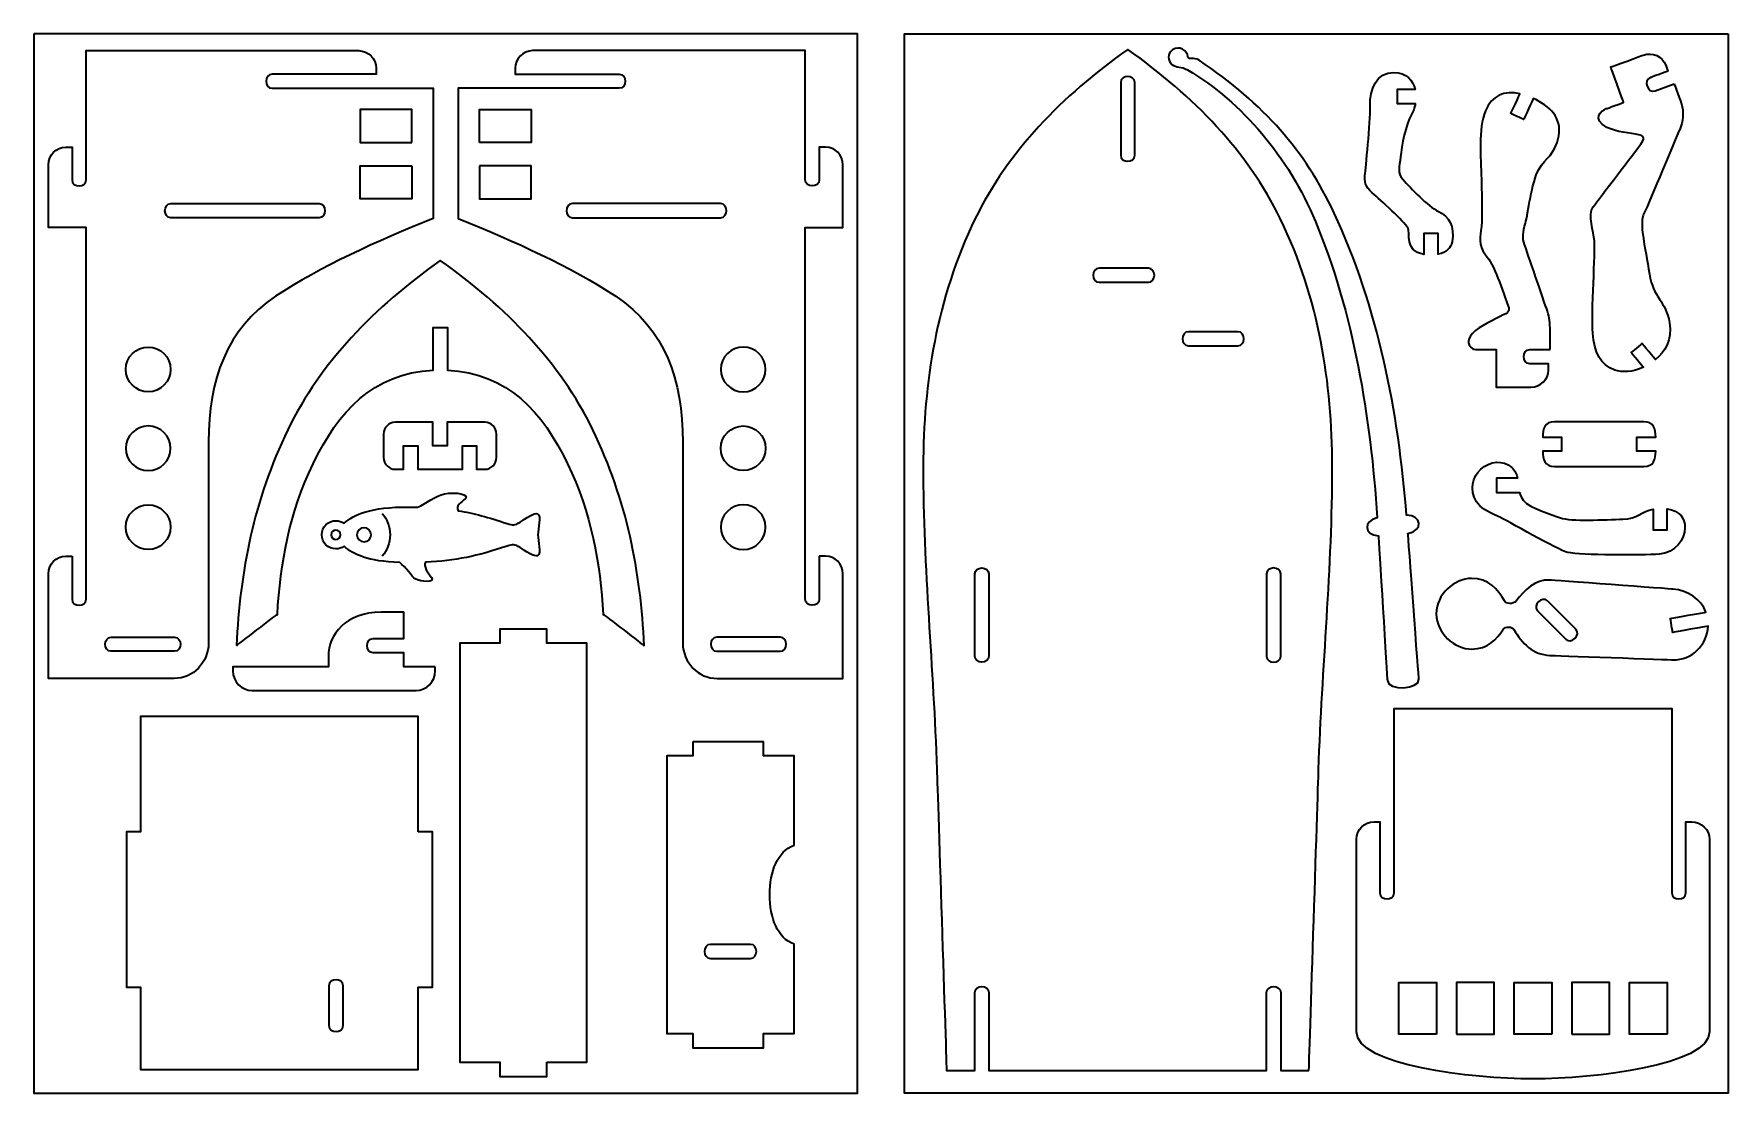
# Model space of a CAD drawing. Header units: millimetres. Extents: x -72 to 288, y -109 to 116.
import ezdxf

# ---------------------------------------------------------------- set-up
doc = ezdxf.new("R2010")
doc.units = ezdxf.units.MM
doc.header["$MEASUREMENT"] = 0
for name, color, linetype in [('Capa 1', 7, 'Continuous'), ('Capa 2', 1, 'Continuous'), ('Capa 3', 5, 'Continuous')]:
    doc.layers.add(name, color=color, linetype=linetype)

msp = doc.modelspace()

# ---------------------------------------------------------------- linework, layer by layer
at = {"layer": 'Capa 1', "lineweight": 35}
for points, knots in [([(-63.6915, 4.7611), (-63.6915, 4.7611), (-65.0381, 4.7611), (-65.0381, 4.7611), (-65.0381, 4.7611), (-67.0475, 4.7611), (-68.6915, 3.0727), (-68.6915, 1.0111), (-68.6915, 1.0111), (-68.6915, 1.0111), (-68.6915, -21.239), (-68.6915, -21.239), (-68.6915, -21.239), (-68.6915, -21.239), (-41.9978, -21.239), (-41.9978, -21.239), (-41.9978, -21.239), (-37.9794, -21.239), (-34.6915, -17.864), (-34.6915, -13.7389), (-34.6915, -13.7389), (-34.6915, -13.7389), (-34.6914, 28.985), (-34.6914, 28.985), (-34.6914, 28.985), (-34.6914, 42.205), (-30.8712, 53.0285), (-20.4389, 59.9408), (-20.4389, 59.9408), (-10.8274, 66.3097), (0.9797, 71.5899), (13.0327, 76.4847), (13.0327, 76.4847), (13.0327, 76.4847), (13.0327, 104.1273), (13.0327, 104.1273), (13.0327, 104.1273), (13.0327, 104.1273), (-21.1825, 104.1273), (-21.1825, 104.1273), (-21.1825, 104.1273), (-22.8737, 104.1273), (-22.8727, 107.1273), (-21.1825, 107.1273), (-21.1825, 107.1273), (-21.1825, 107.1273), (0.9032, 107.1275), (0.9032, 107.1275), (0.9032, 107.1275), (0.9032, 107.1275), (0.9032, 108.3772), (0.9032, 108.3772), (0.9032, 108.3772), (0.9032, 110.4392), (-0.7412, 112.1273), (-2.7499, 112.1273), (-2.7499, 112.1273), (-2.7499, 112.1273), (-60.6915, 112.1273), (-60.6915, 112.1273), (-60.6915, 112.1273), (-60.6915, 112.1273), (-60.6915, 84.6646), (-60.6915, 84.6646), (-60.6915, 84.6646), (-60.6915, 82.9735), (-63.6916, 82.974), (-63.6916, 84.6646), (-63.6916, 84.6646), (-63.6916, 84.6646), (-63.6915, 91.645), (-63.6915, 91.645), (-63.6915, 91.645), (-63.6915, 91.645), (-65.0381, 91.645), (-65.0381, 91.645), (-65.0381, 91.645), (-67.0475, 91.645), (-68.6915, 89.9576), (-68.6915, 87.8949), (-68.6915, 87.8949), (-68.6915, 87.8949), (-68.6915, 74.5393), (-68.6915, 74.5393), (-68.6915, 74.5393), (-68.6915, 74.5393), (-60.6915, 74.5393), (-60.6915, 74.5393), (-60.6915, 74.5393), (-60.6915, 74.5393), (-60.6915, -4.4245), (-60.6915, -4.4245), (-60.6915, -4.4245), (-60.6915, -6.1126), (-63.6916, -6.1147), (-63.6916, -4.4245), (-63.6916, -4.4245), (-63.6916, -4.4245), (-63.6915, 4.7611), (-63.6915, 4.7611)], [0, 0, 0, 0, 0.03846154, 0.03846154, 0.03846154, 0.03846155, 0.07692308, 0.07692308, 0.07692308, 0.07692309, 0.11538462, 0.11538462, 0.11538462, 0.11538463, 0.15384615, 0.15384615, 0.15384615, 0.15384616, 0.19230769, 0.19230769, 0.19230769, 0.1923077, 0.23076923, 0.23076923, 0.23076923, 0.23076924, 0.26923077, 0.26923077, 0.26923077, 0.26923078, 0.30769231, 0.30769231, 0.30769231, 0.30769232, 0.34615385, 0.34615385, 0.34615385, 0.34615386, 0.38461538, 0.38461538, 0.38461538, 0.38461539, 0.42307692, 0.42307692, 0.42307692, 0.42307693, 0.46153846, 0.46153846, 0.46153846, 0.46153847, 0.5, 0.5, 0.5, 0.50000001, 0.53846154, 0.53846154, 0.53846154, 0.53846155, 0.57692308, 0.57692308, 0.57692308, 0.57692309, 0.61538462, 0.61538462, 0.61538462, 0.61538463, 0.65384615, 0.65384615, 0.65384615, 0.65384616, 0.69230769, 0.69230769, 0.69230769, 0.6923077, 0.73076923, 0.73076923, 0.73076923, 0.73076924, 0.76923077, 0.76923077, 0.76923077, 0.76923078, 0.80769231, 0.80769231, 0.80769231, 0.80769232, 0.84615385, 0.84615385, 0.84615385, 0.84615386, 0.88461538, 0.88461538, 0.88461538, 0.88461539, 0.92307692, 0.92307692, 0.92307692, 0.92307693, 1, 1, 1, 1]), ([(95.0853, 4.7611), (95.0853, 4.7611), (96.4319, 4.7611), (96.4319, 4.7611), (96.4319, 4.7611), (98.4413, 4.7611), (100.0852, 3.0727), (100.0852, 1.0111), (100.0852, 1.0111), (100.0852, 1.0111), (100.0852, -21.239), (100.0852, -21.239), (100.0852, -21.239), (100.0852, -21.239), (73.3916, -21.239), (73.3916, -21.239), (73.3916, -21.239), (69.3731, -21.239), (66.0852, -17.864), (66.0852, -13.7389), (66.0852, -13.7389), (66.0852, -13.7389), (66.0852, 28.985), (66.0852, 28.985), (66.0852, 28.985), (66.0852, 42.205), (62.2649, 53.0285), (51.8326, 59.9408), (51.8326, 59.9408), (42.2209, 66.3097), (30.4137, 71.5899), (18.361, 76.4847), (18.361, 76.4847), (18.361, 76.4847), (18.361, 104.1273), (18.361, 104.1273), (18.361, 104.1273), (18.361, 104.1273), (52.5763, 104.1273), (52.5763, 104.1273), (52.5763, 104.1273), (54.2671, 104.1273), (54.2664, 107.1273), (52.5762, 107.1273), (52.5762, 107.1273), (52.5762, 107.1273), (30.4903, 107.1275), (30.4903, 107.1275), (30.4903, 107.1275), (30.4903, 107.1275), (30.4903, 108.3772), (30.4903, 108.3772), (30.4903, 108.3772), (30.4903, 110.4392), (32.1349, 112.1273), (34.1436, 112.1273), (34.1436, 112.1273), (34.1436, 112.1273), (92.0853, 112.1273), (92.0853, 112.1273), (92.0853, 112.1273), (92.0853, 112.1273), (92.0853, 84.6646), (92.0853, 84.6646), (92.0853, 84.6646), (92.0853, 82.9735), (95.0853, 82.974), (95.0853, 84.6646), (95.0853, 84.6646), (95.0853, 84.6646), (95.0853, 91.645), (95.0853, 91.645), (95.0853, 91.645), (95.0853, 91.645), (96.4319, 91.645), (96.4319, 91.645), (96.4319, 91.645), (98.4413, 91.645), (100.0852, 89.9576), (100.0852, 87.8949), (100.0852, 87.8949), (100.0852, 87.8949), (100.0852, 74.5393), (100.0852, 74.5393), (100.0852, 74.5393), (100.0852, 74.5393), (92.0853, 74.5393), (92.0853, 74.5393), (92.0853, 74.5393), (92.0853, 74.5393), (92.0853, -4.4245), (92.0853, -4.4245), (92.0853, -4.4245), (92.0853, -6.1126), (95.0853, -6.1147), (95.0853, -4.4245), (95.0853, -4.4245), (95.0853, -4.4245), (95.0853, 4.7611), (95.0853, 4.7611)], [0, 0, 0, 0, 0.03846154, 0.03846154, 0.03846154, 0.03846155, 0.07692308, 0.07692308, 0.07692308, 0.07692309, 0.11538462, 0.11538462, 0.11538462, 0.11538463, 0.15384615, 0.15384615, 0.15384615, 0.15384616, 0.19230769, 0.19230769, 0.19230769, 0.1923077, 0.23076923, 0.23076923, 0.23076923, 0.23076924, 0.26923077, 0.26923077, 0.26923077, 0.26923078, 0.30769231, 0.30769231, 0.30769231, 0.30769232, 0.34615385, 0.34615385, 0.34615385, 0.34615386, 0.38461538, 0.38461538, 0.38461538, 0.38461539, 0.42307692, 0.42307692, 0.42307692, 0.42307693, 0.46153846, 0.46153846, 0.46153846, 0.46153847, 0.5, 0.5, 0.5, 0.50000001, 0.53846154, 0.53846154, 0.53846154, 0.53846155, 0.57692308, 0.57692308, 0.57692308, 0.57692309, 0.61538462, 0.61538462, 0.61538462, 0.61538463, 0.65384615, 0.65384615, 0.65384615, 0.65384616, 0.69230769, 0.69230769, 0.69230769, 0.6923077, 0.73076923, 0.73076923, 0.73076923, 0.73076924, 0.76923077, 0.76923077, 0.76923077, 0.76923078, 0.80769231, 0.80769231, 0.80769231, 0.80769232, 0.84615385, 0.84615385, 0.84615385, 0.84615386, 0.88461538, 0.88461538, 0.88461538, 0.88461539, 0.92307692, 0.92307692, 0.92307692, 0.92307693, 1, 1, 1, 1]), ([(199.1219, -104.5362), (199.1219, -104.5362), (193.1255, -104.5362), (193.1255, -104.5362), (193.1255, -104.5362), (193.1255, -104.5362), (193.1255, -87.9517), (193.1255, -87.9517), (193.1255, -87.9517), (193.1255, -86.2605), (190.1254, -86.2616), (190.1254, -87.9517), (190.1254, -87.9517), (190.1254, -87.9517), (190.1254, -104.5362), (190.1254, -104.5362), (190.1254, -104.5362), (190.1254, -104.5362), (131.1251, -104.5362), (131.1251, -104.5362), (131.1251, -104.5362), (131.1251, -104.5362), (131.1251, -87.9517), (131.1251, -87.9517), (131.1251, -87.9517), (131.1251, -86.2616), (128.125, -86.2605), (128.125, -87.9517), (128.125, -87.9517), (128.125, -87.9517), (128.1251, -104.5362), (128.1251, -104.5362), (128.1251, -104.5362), (128.1251, -104.5362), (122.1286, -104.5362), (122.1286, -104.5362), (122.1286, -104.5362), (122.1286, -104.5362), (120.0662, -40.5956), (120.0662, -40.5956), (120.0662, -40.5956), (119.3748, -19.1508), (117.1222, 2.5047), (117.1727, 23.7257), (117.1727, 23.7257), (117.215, 41.5534), (119.9272, 59.3873), (128.2199, 76.4388), (128.2199, 76.4388), (135.1691, 90.7274), (146.5365, 102.3987), (160.6254, 112.4056), (160.6254, 112.4056), (174.7143, 102.3987), (186.0815, 90.7274), (193.0305, 76.4388), (193.0305, 76.4388), (201.3238, 59.3874), (204.0354, 41.5533), (204.0781, 23.7257), (204.0781, 23.7257), (204.1283, 2.5048), (201.876, -19.1509), (201.1842, -40.5956), (201.1842, -40.5956), (201.1842, -40.5956), (199.1219, -104.5362), (199.1219, -104.5362)], [0, 0, 0, 0, 0.05555556, 0.05555556, 0.05555556, 0.05555557, 0.11111111, 0.11111111, 0.11111111, 0.11111112, 0.16666667, 0.16666667, 0.16666667, 0.16666668, 0.22222222, 0.22222222, 0.22222222, 0.22222223, 0.27777778, 0.27777778, 0.27777778, 0.27777779, 0.33333333, 0.33333333, 0.33333333, 0.33333334, 0.38888889, 0.38888889, 0.38888889, 0.3888889, 0.44444444, 0.44444444, 0.44444444, 0.44444445, 0.5, 0.5, 0.5, 0.50000001, 0.55555556, 0.55555556, 0.55555556, 0.55555557, 0.61111111, 0.61111111, 0.61111111, 0.61111112, 0.66666667, 0.66666667, 0.66666667, 0.66666668, 0.72222222, 0.72222222, 0.72222222, 0.72222223, 0.77777778, 0.77777778, 0.77777778, 0.77777779, 0.83333333, 0.83333333, 0.83333333, 0.83333334, 0.88888889, 0.88888889, 0.88888889, 0.8888889, 1, 1, 1, 1]), ([(222.4752, -21.3878), (222.6409, -23.6135), (215.9226, -23.889), (215.7854, -21.6616), (215.7854, -21.6616), (215.7854, -21.6616), (213.8886, 9.0636), (213.8886, 9.0636), (213.8886, 9.0636), (210.8226, 9.3011), (210.5999, 12.2008), (213.6458, 12.9226), (213.6458, 12.9226), (212.2128, 34.3405), (208.6596, 56.2956), (200.4942, 75.8599), (200.4942, 75.8599), (194.7938, 89.5177), (184.9614, 101.1876), (173.3071, 108.0692), (173.3071, 108.0692), (172.0554, 108.8084), (170.9498, 108.4051), (170.0026, 109.2108), (170.0026, 109.2108), (169.1271, 109.9564), (168.9446, 111.4376), (170.1691, 112.3128), (170.1691, 112.3128), (171.6008, 113.336), (173.2435, 112.0585), (173.4227, 110.8999), (173.4227, 110.8999), (173.5649, 109.9796), (174.7054, 110.834), (175.7998, 110.0938), (175.7998, 110.0938), (189.7539, 100.6592), (198.2449, 90.8667), (204.482, 77.6337), (204.482, 77.6337), (213.8805, 57.6933), (218.1257, 35.306), (219.8751, 13.4846), (219.8751, 13.4846), (223.2051, 13.3696), (223.4618, 10.2461), (220.1711, 9.5769), (220.1711, 9.5769), (220.1711, 9.5769), (222.4752, -21.3878), (222.4752, -21.3878)], [0, 0, 0, 0, 0.07142857, 0.07142857, 0.07142857, 0.07142858, 0.14285714, 0.14285714, 0.14285714, 0.14285715, 0.21428571, 0.21428571, 0.21428571, 0.21428572, 0.28571429, 0.28571429, 0.28571429, 0.2857143, 0.35714286, 0.35714286, 0.35714286, 0.35714287, 0.42857143, 0.42857143, 0.42857143, 0.42857144, 0.5, 0.5, 0.5, 0.50000001, 0.57142857, 0.57142857, 0.57142857, 0.57142858, 0.64285714, 0.64285714, 0.64285714, 0.64285715, 0.71428571, 0.71428571, 0.71428571, 0.71428572, 0.78571429, 0.78571429, 0.78571429, 0.7857143, 0.85714286, 0.85714286, 0.85714286, 0.85714287, 1, 1, 1, 1]), ([(276.7451, 105.0562), (276.7451, 105.0562), (272.6916, 103.5816), (272.6916, 103.5816), (272.6916, 103.5816), (271.1041, 103.0034), (270.0775, 105.8224), (271.665, 106.4003), (271.665, 106.4003), (271.665, 106.4003), (275.408, 107.7621), (275.408, 107.7621), (275.408, 107.7621), (275.408, 107.7621), (274.9459, 109.0275), (274.9459, 109.0275), (274.9459, 109.0275), (274.2581, 110.9155), (272.1095, 111.8831), (270.1728, 111.1779), (270.1728, 111.1779), (270.1728, 111.1779), (263.2619, 108.662), (263.2619, 108.662), (263.2619, 108.662), (263.2619, 108.662), (265.9959, 101.1446), (265.9959, 101.1446), (265.9959, 101.1446), (265.9959, 101.1446), (262.3165, 99.8045), (262.3165, 99.8045), (262.3165, 99.8045), (261.1771, 99.3906), (259.1097, 97.6055), (262.4293, 95.8349), (262.4293, 95.8349), (264.3027, 94.8353), (267.5551, 94.585), (269.2414, 94.2725), (269.2414, 94.2725), (270.9277, 93.96), (270.0528, 92.8349), (269.3649, 91.8975), (269.3649, 91.8975), (268.6806, 90.96), (260.803, 80.7099), (259.5541, 78.9598), (259.5541, 78.9598), (258.3055, 77.21), (259.6176, 73.7098), (259.8046, 71.7099), (259.8046, 71.7099), (259.9916, 69.7101), (259.1167, 56.2099), (259.4271, 52.1473), (259.4271, 52.1473), (259.7412, 48.0851), (261.0993, 45.3496), (264.1156, 44.2726), (264.1156, 44.2726), (265.6255, 43.7328), (267.9291, 43.7991), (270.2186, 44.8726), (270.2186, 44.8726), (270.2186, 44.8726), (267.6082, 47.9838), (267.6082, 47.9838), (267.6082, 47.9838), (267.6082, 47.9838), (269.9083, 49.9121), (269.9083, 49.9121), (269.9083, 49.9121), (269.9083, 49.9121), (272.7658, 46.5039), (272.7658, 46.5039), (272.7658, 46.5039), (274.7802, 48.1712), (276.3499, 50.637), (275.7396, 54.3348), (275.7396, 54.3348), (274.9917, 58.8973), (272.2401, 59.7101), (271.4922, 64.6472), (271.4922, 64.6472), (270.9984, 67.8877), (270.522, 69.7163), (270.0105, 73.5859), (270.0105, 73.5859), (269.8482, 74.8278), (269.8835, 76.6847), (270.2398, 77.3973), (270.2398, 77.3973), (271.8026, 80.5224), (276.865, 93.2723), (277.9303, 95.3975), (277.9303, 95.3975), (278.643, 96.8242), (278.8158, 99.3599), (278.2867, 100.8154), (278.2867, 100.8154), (278.2867, 100.8154), (276.7451, 105.0562), (276.7451, 105.0562)], [0, 0, 0, 0, 0.03703704, 0.03703704, 0.03703704, 0.03703705, 0.07407407, 0.07407407, 0.07407407, 0.07407408, 0.11111111, 0.11111111, 0.11111111, 0.11111112, 0.14814815, 0.14814815, 0.14814815, 0.14814816, 0.18518519, 0.18518519, 0.18518519, 0.1851852, 0.22222222, 0.22222222, 0.22222222, 0.22222223, 0.25925926, 0.25925926, 0.25925926, 0.25925927, 0.2962963, 0.2962963, 0.2962963, 0.29629631, 0.33333333, 0.33333333, 0.33333333, 0.33333334, 0.37037037, 0.37037037, 0.37037037, 0.37037038, 0.40740741, 0.40740741, 0.40740741, 0.40740742, 0.44444444, 0.44444444, 0.44444444, 0.44444445, 0.48148148, 0.48148148, 0.48148148, 0.48148149, 0.51851852, 0.51851852, 0.51851852, 0.51851853, 0.55555556, 0.55555556, 0.55555556, 0.55555557, 0.59259259, 0.59259259, 0.59259259, 0.5925926, 0.62962963, 0.62962963, 0.62962963, 0.62962964, 0.66666667, 0.66666667, 0.66666667, 0.66666668, 0.7037037, 0.7037037, 0.7037037, 0.70370371, 0.74074074, 0.74074074, 0.74074074, 0.74074075, 0.77777778, 0.77777778, 0.77777778, 0.77777779, 0.81481481, 0.81481481, 0.81481481, 0.81481482, 0.85185185, 0.85185185, 0.85185185, 0.85185186, 0.88888889, 0.88888889, 0.88888889, 0.8888889, 0.92592593, 0.92592593, 0.92592593, 0.92592594, 1, 1, 1, 1]), ([(162.1254, 105.3596), (162.1254, 105.3596), (162.1254, 89.8954), (162.1254, 89.8954), (162.1254, 89.8954), (162.1254, 88.2041), (159.1254, 88.2054), (159.1254, 89.8952), (159.1254, 89.8952), (159.1254, 89.8952), (159.1254, 105.3596), (159.1254, 105.3596), (159.1254, 105.3596), (159.1254, 107.0491), (162.1254, 107.0504), (162.1254, 105.3596)], [0, 0, 0, 0, 0.2, 0.2, 0.2, 0.20000001, 0.4, 0.4, 0.4, 0.40000001, 0.6, 0.6, 0.6, 0.60000001, 1, 1, 1, 1]), ([(217.1398, 107.5204), (213.4842, 107.5702), (211.9926, 103.8098), (212.1122, 100.3385), (212.1122, 100.3385), (212.2319, 96.8673), (211.1548, 86.9322), (211.0348, 85.7352), (211.0348, 85.7352), (210.9153, 84.5383), (211.0045, 83.2175), (212.591, 81.9048), (212.591, 81.9048), (214.3268, 80.4688), (219.4137, 75.7407), (220.1319, 74.5437), (220.1319, 74.5437), (220.7889, 73.4491), (219.2404, 69.5018), (223.5518, 68.8347), (223.5518, 68.8347), (223.5518, 68.8347), (223.5518, 73.2744), (223.5518, 73.2744), (223.5518, 73.2744), (223.5518, 73.2744), (226.5519, 73.2744), (226.5519, 73.2744), (226.5519, 73.2744), (226.5519, 73.2744), (226.5519, 68.8828), (226.5519, 68.8828), (226.5519, 68.8828), (228.4157, 69.2493), (229.2992, 70.2716), (229.5289, 71.4925), (229.5289, 71.4925), (230.1806, 74.954), (228.8699, 76.8784), (226.6555, 77.9554), (226.6555, 77.9554), (224.3318, 79.0851), (220.8498, 82.8037), (219.0549, 84.8374), (219.0549, 84.8374), (217.8778, 86.1717), (218.3366, 87.2913), (218.5758, 89.5653), (218.5758, 89.5653), (218.8154, 91.8399), (219.6984, 96.5482), (220.8505, 98.4229), (220.8505, 98.4229), (221.2659, 99.0993), (221.5737, 99.9564), (221.7325, 100.8733), (221.7325, 100.8733), (221.7325, 100.8733), (217.8816, 100.8733), (217.8816, 100.8733), (217.8816, 100.8733), (217.8816, 100.8733), (217.8816, 103.8733), (217.8816, 103.8733), (217.8816, 103.8733), (217.8816, 103.8733), (221.6807, 103.8733), (221.6807, 103.8733), (221.6807, 103.8733), (221.2292, 105.8468), (219.8589, 107.4836), (217.1398, 107.5204)], [0, 0, 0, 0, 0.05263158, 0.05263158, 0.05263158, 0.05263159, 0.10526316, 0.10526316, 0.10526316, 0.10526317, 0.15789474, 0.15789474, 0.15789474, 0.15789475, 0.21052632, 0.21052632, 0.21052632, 0.21052633, 0.26315789, 0.26315789, 0.26315789, 0.2631579, 0.31578947, 0.31578947, 0.31578947, 0.31578948, 0.36842105, 0.36842105, 0.36842105, 0.36842106, 0.42105263, 0.42105263, 0.42105263, 0.42105264, 0.47368421, 0.47368421, 0.47368421, 0.47368422, 0.52631579, 0.52631579, 0.52631579, 0.5263158, 0.57894737, 0.57894737, 0.57894737, 0.57894738, 0.63157895, 0.63157895, 0.63157895, 0.63157896, 0.68421053, 0.68421053, 0.68421053, 0.68421054, 0.73684211, 0.73684211, 0.73684211, 0.73684212, 0.78947368, 0.78947368, 0.78947368, 0.78947369, 0.84210526, 0.84210526, 0.84210526, 0.84210527, 0.89473684, 0.89473684, 0.89473684, 0.89473685, 1, 1, 1, 1]), ([(250.3503, 48.6301), (250.3503, 48.6301), (246.0393, 48.6301), (246.0393, 48.6301), (246.0393, 48.6301), (244.3492, 48.6301), (244.3491, 45.63), (246.0392, 45.63), (246.0392, 45.63), (246.0392, 45.63), (250.0186, 45.6301), (250.0186, 45.6301), (250.0186, 45.6301), (250.0186, 45.6301), (250.0186, 44.2835), (250.0186, 44.2835), (250.0186, 44.2835), (250.0186, 42.2741), (248.3323, 40.6301), (246.2699, 40.6301), (246.2699, 40.6301), (246.2699, 40.6301), (238.914, 40.6302), (238.914, 40.6302), (238.914, 40.6302), (238.914, 40.6302), (238.914, 48.6301), (238.914, 48.6301), (238.914, 48.6301), (238.914, 48.6301), (234.4968, 48.6301), (234.4968, 48.6301), (234.4968, 48.6301), (233.6949, 48.6301), (232.7614, 49.8143), (233.0792, 50.7584), (233.0792, 50.7584), (233.7094, 52.6285), (236.4052, 53.9824), (238.9011, 55.2305), (238.9011, 55.2305), (241.3974, 56.4784), (242.0211, 56.4783), (241.3974, 58.0383), (241.3974, 58.0383), (240.7733, 59.5983), (238.6933, 66.3586), (237.0293, 68.2304), (237.0293, 68.2304), (235.3653, 70.1024), (235.3652, 71.9744), (235.6774, 73.9503), (235.6774, 73.9503), (235.9894, 75.9264), (235.8852, 80.0865), (235.7812, 84.8702), (235.7812, 84.8702), (235.6775, 89.6543), (235.0534, 95.3745), (236.6134, 99.3264), (236.6134, 99.3264), (237.9448, 102.6997), (240.732, 103.6496), (243.9642, 102.9483), (243.9642, 102.9483), (243.9642, 102.9483), (242.0197, 98.779), (242.0197, 98.779), (242.0197, 98.779), (242.0197, 98.779), (244.7385, 97.5106), (244.7385, 97.5106), (244.7385, 97.5106), (244.7385, 97.5106), (246.8183, 101.9709), (246.8183, 101.9709), (246.8183, 101.9709), (250.2267, 100.427), (252.9466, 97.8196), (252.2058, 94.0523), (252.2058, 94.0523), (251.3628, 89.7489), (249.5423, 89.6144), (247.983, 86.9103), (247.983, 86.9103), (246.4215, 84.2068), (245.6614, 77.3825), (245.1414, 75.5103), (245.1414, 75.5103), (244.6214, 73.6386), (244.4133, 72.2863), (244.9333, 70.9344), (244.9333, 70.9344), (245.4533, 69.5823), (249.0943, 58.7664), (249.821, 56.7905), (249.821, 56.7905), (250.0257, 56.2321), (250.3502, 54.6753), (250.3502, 53.1432), (250.3502, 53.1432), (250.3502, 53.1432), (250.3503, 48.6301), (250.3503, 48.6301)], [0, 0, 0, 0, 0.03703704, 0.03703704, 0.03703704, 0.03703705, 0.07407407, 0.07407407, 0.07407407, 0.07407408, 0.11111111, 0.11111111, 0.11111111, 0.11111112, 0.14814815, 0.14814815, 0.14814815, 0.14814816, 0.18518519, 0.18518519, 0.18518519, 0.1851852, 0.22222222, 0.22222222, 0.22222222, 0.22222223, 0.25925926, 0.25925926, 0.25925926, 0.25925927, 0.2962963, 0.2962963, 0.2962963, 0.29629631, 0.33333333, 0.33333333, 0.33333333, 0.33333334, 0.37037037, 0.37037037, 0.37037037, 0.37037038, 0.40740741, 0.40740741, 0.40740741, 0.40740742, 0.44444444, 0.44444444, 0.44444444, 0.44444445, 0.48148148, 0.48148148, 0.48148148, 0.48148149, 0.51851852, 0.51851852, 0.51851852, 0.51851853, 0.55555556, 0.55555556, 0.55555556, 0.55555557, 0.59259259, 0.59259259, 0.59259259, 0.5925926, 0.62962963, 0.62962963, 0.62962963, 0.62962964, 0.66666667, 0.66666667, 0.66666667, 0.66666668, 0.7037037, 0.7037037, 0.7037037, 0.70370371, 0.74074074, 0.74074074, 0.74074074, 0.74074075, 0.77777778, 0.77777778, 0.77777778, 0.77777779, 0.81481481, 0.81481481, 0.81481481, 0.81481482, 0.85185185, 0.85185185, 0.85185185, 0.85185186, 0.88888889, 0.88888889, 0.88888889, 0.8888889, 0.92592593, 0.92592593, 0.92592593, 0.92592594, 1, 1, 1, 1]), ([(8.5327, 92.6273), (8.5327, 92.6273), (-2.4673, 92.6273), (-2.4673, 92.6273), (-2.4673, 92.6273), (-2.4673, 92.6273), (-2.4673, 99.6273), (-2.4673, 99.6273), (-2.4673, 99.6273), (-2.4673, 99.6273), (8.5327, 99.6273), (8.5327, 99.6273), (8.5327, 99.6273), (8.5327, 99.6273), (8.5327, 92.6273), (8.5327, 92.6273)], [0, 0, 0, 0, 0.2, 0.2, 0.2, 0.20000001, 0.4, 0.4, 0.4, 0.40000001, 0.6, 0.6, 0.6, 0.60000001, 1, 1, 1, 1]), ([(22.8611, 92.6273), (22.8611, 92.6273), (33.8611, 92.6273), (33.8611, 92.6273), (33.8611, 92.6273), (33.8611, 92.6273), (33.8611, 99.6273), (33.8611, 99.6273), (33.8611, 99.6273), (33.8611, 99.6273), (22.8611, 99.6273), (22.8611, 99.6273), (22.8611, 99.6273), (22.8611, 99.6273), (22.8611, 92.6273), (22.8611, 92.6273)], [0, 0, 0, 0, 0.2, 0.2, 0.2, 0.20000001, 0.4, 0.4, 0.4, 0.40000001, 0.6, 0.6, 0.6, 0.60000001, 1, 1, 1, 1]), ([(8.5327, 87.6272), (8.5327, 87.6272), (-2.4673, 87.6272), (-2.4673, 87.6272), (-2.4673, 87.6272), (-2.4673, 87.6272), (-2.4673, 80.6275), (-2.4673, 80.6275), (-2.4673, 80.6275), (-2.4673, 80.6275), (8.5327, 80.6275), (8.5327, 80.6275), (8.5327, 80.6275), (8.5327, 80.6275), (8.5327, 87.6272), (8.5327, 87.6272)], [0, 0, 0, 0, 0.2, 0.2, 0.2, 0.20000001, 0.4, 0.4, 0.4, 0.40000001, 0.6, 0.6, 0.6, 0.60000001, 1, 1, 1, 1]), ([(22.8611, 87.6272), (22.8611, 87.6272), (33.8611, 87.6272), (33.8611, 87.6272), (33.8611, 87.6272), (33.8611, 87.6272), (33.8611, 80.6275), (33.8611, 80.6275), (33.8611, 80.6275), (33.8611, 80.6275), (22.8611, 80.6275), (22.8611, 80.6275), (22.8611, 80.6275), (22.8611, 80.6275), (22.8611, 87.6272), (22.8611, 87.6272)], [0, 0, 0, 0, 0.2, 0.2, 0.2, 0.20000001, 0.4, 0.4, 0.4, 0.40000001, 0.6, 0.6, 0.6, 0.60000001, 1, 1, 1, 1]), ([(-11.219, 79.6274), (-11.219, 79.6274), (-42.6826, 79.6274), (-42.6826, 79.6274), (-42.6826, 79.6274), (-44.3734, 79.6274), (-44.3727, 76.6272), (-42.6826, 76.6272), (-42.6826, 76.6272), (-42.6826, 76.6272), (-11.219, 76.6272), (-11.219, 76.6272), (-11.219, 76.6272), (-9.5289, 76.6272), (-9.5278, 79.6272), (-11.219, 79.6274)], [0, 0, 0, 0, 0.2, 0.2, 0.2, 0.20000001, 0.4, 0.4, 0.4, 0.40000001, 0.6, 0.6, 0.6, 0.60000001, 1, 1, 1, 1]), ([(42.6128, 79.6274), (42.6128, 79.6274), (74.0763, 79.6274), (74.0763, 79.6274), (74.0763, 79.6274), (75.7672, 79.6274), (75.7664, 76.6272), (74.0763, 76.6272), (74.0763, 76.6272), (74.0763, 76.6272), (42.6128, 76.6272), (42.6128, 76.6272), (42.6128, 76.6272), (40.9223, 76.6272), (40.9215, 79.6272), (42.6128, 79.6274)], [0, 0, 0, 0, 0.2, 0.2, 0.2, 0.20000001, 0.4, 0.4, 0.4, 0.40000001, 0.6, 0.6, 0.6, 0.60000001, 1, 1, 1, 1]), ([(-28.739, -14.242), (-28.062, 1.2867), (-25.0744, 16.7432), (-17.847, 31.6057), (-17.847, 31.6057), (-10.898, 45.8939), (0.4696, 57.5652), (14.5584, 67.5721), (14.5584, 67.5721), (28.6477, 57.5652), (40.0149, 45.8939), (46.9643, 31.6057), (46.9643, 31.6057), (54.1913, 16.7433), (57.1793, 1.2866), (57.8563, -14.242), (57.8563, -14.242), (57.8563, -14.242), (49.1861, -7.6119), (49.1861, -7.6119), (49.1861, -7.6119), (48.5475, 3.2223), (46.6482, 13.9714), (41.5964, 24.359), (41.5964, 24.359), (36.2176, 35.4189), (28.9952, 43.6361), (16.0585, 44.2235), (16.0585, 44.2235), (16.0585, 44.2235), (16.0585, 53.3009), (16.0585, 53.3009), (16.0585, 53.3009), (16.0585, 53.3009), (13.0585, 53.3009), (13.0585, 53.3009), (13.0585, 53.3009), (13.0585, 53.3009), (13.0585, 44.2236), (13.0585, 44.2236), (13.0585, 44.2236), (0.1221, 43.6362), (-7.1007, 35.4189), (-12.4795, 24.359), (-12.4795, 24.359), (-17.5309, 13.9718), (-19.4303, 3.2226), (-20.0685, -7.6115), (-20.0685, -7.6115), (-20.0685, -7.6115), (-28.739, -14.242), (-28.739, -14.242)], [0, 0, 0, 0, 0.07142857, 0.07142857, 0.07142857, 0.07142858, 0.14285714, 0.14285714, 0.14285714, 0.14285715, 0.21428571, 0.21428571, 0.21428571, 0.21428572, 0.28571429, 0.28571429, 0.28571429, 0.2857143, 0.35714286, 0.35714286, 0.35714286, 0.35714287, 0.42857143, 0.42857143, 0.42857143, 0.42857144, 0.5, 0.5, 0.5, 0.50000001, 0.57142857, 0.57142857, 0.57142857, 0.57142858, 0.64285714, 0.64285714, 0.64285714, 0.64285715, 0.71428571, 0.71428571, 0.71428571, 0.71428572, 0.78571429, 0.78571429, 0.78571429, 0.7857143, 0.85714286, 0.85714286, 0.85714286, 0.85714287, 1, 1, 1, 1]), ([(165.0097, 62.9208), (165.0097, 62.9208), (154.5461, 62.9208), (154.5461, 62.9208), (154.5461, 62.9208), (152.8552, 62.9208), (152.8565, 65.9208), (154.546, 65.9208), (154.546, 65.9208), (154.546, 65.9208), (165.0097, 65.9209), (165.0097, 65.9209), (165.0097, 65.9209), (166.6992, 65.9209), (166.7005, 62.9207), (165.0097, 62.9208)], [0, 0, 0, 0, 0.2, 0.2, 0.2, 0.20000001, 0.4, 0.4, 0.4, 0.40000001, 0.6, 0.6, 0.6, 0.60000001, 1, 1, 1, 1]), ([(173.5453, 52.421), (173.5453, 52.421), (184.0089, 52.421), (184.0089, 52.421), (184.0089, 52.421), (185.6998, 52.4207), (185.6984, 49.421), (184.0089, 49.421), (184.0089, 49.421), (184.0089, 49.421), (173.5453, 49.4211), (173.5453, 49.4211), (173.5453, 49.4211), (171.8558, 49.4207), (171.8539, 52.421), (173.5453, 52.421)], [0, 0, 0, 0, 0.2, 0.2, 0.2, 0.20000001, 0.4, 0.4, 0.4, 0.40000001, 0.6, 0.6, 0.6, 0.60000001, 1, 1, 1, 1]), ([(-47.5163, 49.1582), (-50.1392, 49.1582), (-52.2665, 47.0309), (-52.2665, 44.408), (-52.2665, 44.408), (-52.2665, 41.7852), (-50.1392, 39.6582), (-47.5163, 39.6582), (-47.5163, 39.6582), (-44.8934, 39.6582), (-42.7665, 41.7851), (-42.7665, 44.408), (-42.7665, 44.408), (-42.7665, 47.031), (-44.8934, 49.1582), (-47.5163, 49.1582)], [0, 0, 0, 0, 0.2, 0.2, 0.2, 0.20000001, 0.4, 0.4, 0.4, 0.40000001, 0.6, 0.6, 0.6, 0.60000001, 1, 1, 1, 1]), ([(78.9101, 49.1582), (81.533, 49.1582), (83.6602, 47.0309), (83.6602, 44.408), (83.6602, 44.408), (83.6602, 41.7852), (81.5329, 39.6582), (78.91, 39.6582), (78.91, 39.6582), (76.2872, 39.6582), (74.1602, 41.7851), (74.1602, 44.408), (74.1602, 44.408), (74.1602, 47.031), (76.2871, 49.1582), (78.9101, 49.1582)], [0, 0, 0, 0, 0.2, 0.2, 0.2, 0.20000001, 0.4, 0.4, 0.4, 0.40000001, 0.6, 0.6, 0.6, 0.60000001, 1, 1, 1, 1]), ([(-47.5163, 22.908), (-50.1392, 22.908), (-52.2665, 25.0352), (-52.2665, 27.6581), (-52.2665, 27.6581), (-52.2665, 30.2811), (-50.1392, 32.4079), (-47.5163, 32.4079), (-47.5163, 32.4079), (-44.8938, 32.408), (-42.7665, 30.281), (-42.7665, 27.6581), (-42.7665, 27.6581), (-42.7665, 25.0353), (-44.8938, 22.908), (-47.5163, 22.908)], [0, 0, 0, 0, 0.2, 0.2, 0.2, 0.20000001, 0.4, 0.4, 0.4, 0.40000001, 0.6, 0.6, 0.6, 0.60000001, 1, 1, 1, 1]), ([(5.0078, 33.1922), (5.0078, 33.1922), (12.9961, 33.1922), (12.9961, 33.1922), (12.9961, 33.1922), (12.9961, 33.1922), (12.9961, 28.1919), (12.9961, 28.1919), (12.9961, 28.1919), (12.9961, 28.1919), (15.996, 28.1919), (15.996, 28.1919), (15.996, 28.1919), (15.996, 28.1919), (15.996, 33.1922), (15.996, 33.1922), (15.996, 33.1922), (15.996, 33.1922), (23.9843, 33.1922), (23.9843, 33.1922), (23.9843, 33.1922), (25.3659, 33.1922), (26.4957, 32.0672), (26.4957, 30.692), (26.4957, 30.692), (26.4957, 30.692), (26.4958, 25.6922), (26.4958, 25.6922), (26.4958, 25.6922), (26.4958, 24.317), (25.3658, 23.192), (23.9843, 23.192), (23.9843, 23.192), (23.9843, 23.192), (22.2458, 23.192), (22.2458, 23.192), (22.2458, 23.192), (22.2458, 23.192), (22.2458, 28.1919), (22.2458, 28.1919), (22.2458, 28.1919), (22.2458, 28.1919), (19.2459, 28.1919), (19.2459, 28.1919), (19.2459, 28.1919), (19.2459, 28.1919), (19.2459, 23.192), (19.2459, 23.192), (19.2459, 23.192), (19.2459, 23.192), (9.7459, 23.192), (9.7459, 23.192), (9.7459, 23.192), (9.7459, 23.192), (9.7459, 28.1919), (9.7459, 28.1919), (9.7459, 28.1919), (9.7459, 28.1919), (6.7459, 28.1919), (6.7459, 28.1919), (6.7459, 28.1919), (6.7459, 28.1919), (6.7459, 23.192), (6.7459, 23.192), (6.7459, 23.192), (6.7459, 23.192), (5.0078, 23.192), (5.0078, 23.192), (5.0078, 23.192), (3.6262, 23.192), (2.4959, 24.317), (2.4959, 25.6921), (2.4959, 25.6921), (2.4959, 25.6921), (2.4959, 30.692), (2.4959, 30.692), (2.4959, 30.692), (2.4959, 32.0672), (3.6262, 33.1922), (5.0078, 33.1922)], [0, 0, 0, 0, 0.04761905, 0.04761905, 0.04761905, 0.04761906, 0.0952381, 0.0952381, 0.0952381, 0.09523811, 0.14285714, 0.14285714, 0.14285714, 0.14285715, 0.19047619, 0.19047619, 0.19047619, 0.1904762, 0.23809524, 0.23809524, 0.23809524, 0.23809525, 0.28571429, 0.28571429, 0.28571429, 0.2857143, 0.33333333, 0.33333333, 0.33333333, 0.33333334, 0.38095238, 0.38095238, 0.38095238, 0.38095239, 0.42857143, 0.42857143, 0.42857143, 0.42857144, 0.47619048, 0.47619048, 0.47619048, 0.47619049, 0.52380952, 0.52380952, 0.52380952, 0.52380953, 0.57142857, 0.57142857, 0.57142857, 0.57142858, 0.61904762, 0.61904762, 0.61904762, 0.61904763, 0.66666667, 0.66666667, 0.66666667, 0.66666668, 0.71428571, 0.71428571, 0.71428571, 0.71428572, 0.76190476, 0.76190476, 0.76190476, 0.76190477, 0.80952381, 0.80952381, 0.80952381, 0.80952382, 0.85714286, 0.85714286, 0.85714286, 0.85714287, 0.9047619, 0.9047619, 0.9047619, 0.90476191, 1, 1, 1, 1]), ([(78.9101, 22.908), (81.533, 22.908), (83.6602, 25.0352), (83.6602, 27.6581), (83.6602, 27.6581), (83.6602, 30.2811), (81.5329, 32.4079), (78.91, 32.4079), (78.91, 32.4079), (76.2872, 32.408), (74.1602, 30.281), (74.1602, 27.6581), (74.1602, 27.6581), (74.1602, 25.0353), (76.2871, 22.908), (78.9101, 22.908)], [0, 0, 0, 0, 0.2, 0.2, 0.2, 0.20000001, 0.4, 0.4, 0.4, 0.40000001, 0.6, 0.6, 0.6, 0.60000001, 1, 1, 1, 1]), ([(251.3203, 33.3048), (251.3203, 33.3048), (270.2999, 33.3048), (270.2999, 33.3048), (270.2999, 33.3048), (272.4448, 33.3048), (272.8116, 31.7528), (272.8116, 30.0549), (272.8116, 30.0549), (272.8116, 30.0549), (268.8112, 30.0549), (268.8112, 30.0549), (268.8112, 30.0549), (268.8112, 30.0549), (268.8112, 27.055), (268.8112, 27.055), (268.8112, 27.055), (268.8112, 27.055), (272.8117, 27.055), (272.8117, 27.055), (272.8117, 27.055), (272.8117, 25.357), (272.4446, 23.8047), (270.2998, 23.8047), (270.2998, 23.8047), (270.2998, 23.8047), (251.3203, 23.8048), (251.3203, 23.8048), (251.3203, 23.8048), (249.1756, 23.8048), (248.8085, 25.357), (248.8085, 27.0549), (248.8085, 27.0549), (248.8085, 27.0549), (252.8092, 27.055), (252.8092, 27.055), (252.8092, 27.055), (252.8092, 27.055), (252.8092, 30.0549), (252.8092, 30.0549), (252.8092, 30.0549), (252.8092, 30.0549), (248.8087, 30.0549), (248.8087, 30.0549), (248.8087, 30.0549), (248.8087, 31.7529), (249.1754, 33.3047), (251.3203, 33.3048)], [0, 0, 0, 0, 0.07692308, 0.07692308, 0.07692308, 0.07692309, 0.15384615, 0.15384615, 0.15384615, 0.15384616, 0.23076923, 0.23076923, 0.23076923, 0.23076924, 0.30769231, 0.30769231, 0.30769231, 0.30769232, 0.38461538, 0.38461538, 0.38461538, 0.38461539, 0.46153846, 0.46153846, 0.46153846, 0.46153847, 0.53846154, 0.53846154, 0.53846154, 0.53846155, 0.61538462, 0.61538462, 0.61538462, 0.61538463, 0.69230769, 0.69230769, 0.69230769, 0.6923077, 0.76923077, 0.76923077, 0.76923077, 0.76923078, 0.84615385, 0.84615385, 0.84615385, 0.84615386, 1, 1, 1, 1]), ([(235.6338, 23.1924), (233.8653, 21.5346), (233.1441, 18.8771), (234.7355, 16.3089), (234.7355, 16.3089), (235.515, 15.0513), (237.0409, 14.1725), (239.1664, 13.2553), (239.1664, 13.2553), (241.3212, 12.3251), (252.0223, 5.993), (254.1284, 5.5358), (254.1284, 5.5358), (256.8801, 4.9379), (269.9329, 4.8634), (273.5171, 5.177), (273.5171, 5.177), (277.1049, 5.4907), (279.024, 8.2892), (279.024, 10.8028), (279.024, 10.8028), (279.024, 12.9435), (277.8951, 14.3895), (275.2704, 14.7715), (275.2704, 14.7715), (275.2704, 14.7715), (275.2705, 10.3357), (275.2705, 10.3357), (275.2705, 10.3357), (275.2705, 10.3357), (272.2684, 10.3361), (272.2684, 10.3361), (272.2684, 10.3361), (272.2684, 10.3361), (272.2684, 14.7394), (272.2684, 14.7394), (272.2684, 14.7394), (269.7988, 14.2668), (268.9063, 12.6937), (265.8583, 12.5984), (265.8583, 12.5984), (262.0272, 12.4788), (254.714, 12.0989), (252.5727, 12.8976), (252.5727, 12.8976), (250.5936, 13.6349), (246.2269, 14.8124), (244.6708, 16.6081), (244.6708, 16.6081), (244.2672, 17.0742), (244.0443, 17.6509), (243.9, 18.2802), (243.9, 18.2802), (243.9, 18.2802), (238.9489, 18.2803), (238.9489, 18.2803), (238.9489, 18.2803), (238.9489, 18.2803), (238.9489, 21.2803), (238.9489, 21.2803), (238.9489, 21.2803), (238.9489, 21.2803), (243.4366, 21.2803), (243.4366, 21.2803), (243.4366, 21.2803), (243.2498, 22.1676), (242.9274, 22.9919), (242.2165, 23.6107), (242.2165, 23.6107), (240.361, 25.2265), (237.5489, 24.9873), (235.6338, 23.1924)], [0, 0, 0, 0, 0.05263158, 0.05263158, 0.05263158, 0.05263159, 0.10526316, 0.10526316, 0.10526316, 0.10526317, 0.15789474, 0.15789474, 0.15789474, 0.15789475, 0.21052632, 0.21052632, 0.21052632, 0.21052633, 0.26315789, 0.26315789, 0.26315789, 0.2631579, 0.31578947, 0.31578947, 0.31578947, 0.31578948, 0.36842105, 0.36842105, 0.36842105, 0.36842106, 0.42105263, 0.42105263, 0.42105263, 0.42105264, 0.47368421, 0.47368421, 0.47368421, 0.47368422, 0.52631579, 0.52631579, 0.52631579, 0.5263158, 0.57894737, 0.57894737, 0.57894737, 0.57894738, 0.63157895, 0.63157895, 0.63157895, 0.63157896, 0.68421053, 0.68421053, 0.68421053, 0.68421054, 0.73684211, 0.73684211, 0.73684211, 0.73684212, 0.78947368, 0.78947368, 0.78947368, 0.78947369, 0.84210526, 0.84210526, 0.84210526, 0.84210527, 0.89473684, 0.89473684, 0.89473684, 0.89473685, 1, 1, 1, 1]), ([(-5.8995, 6.8373), (-3.8834, 5.1076), (-0.8255, 3.5976), (5.921, 3.4135), (5.921, 3.4135), (7.2401, 2.4479), (8.5178, 0.3457), (9.193, -0.0515), (9.193, -0.0515), (10.4289, -0.7786), (13.6278, -0.9239), (12.6827, 0.2392), (12.6827, 0.2392), (11.9708, 1.1159), (10.8874, 2.6113), (11.3912, 3.4819), (11.3912, 3.4819), (18.0181, 3.7621), (22.1911, 4.7311), (28.7493, 6.8855), (28.7493, 6.8855), (29.9071, 7.2659), (30.4214, 7.3216), (31.5119, 6.5948), (31.5119, 6.5948), (32.6024, 5.8678), (34.5641, 4.4676), (35.2196, 4.85), (35.2196, 4.85), (36.092, 5.3587), (35.2922, 7.9008), (35.2922, 9.2848), (35.2922, 9.2848), (35.2922, 10.6688), (36.092, 13.2105), (35.2196, 13.7195), (35.2196, 13.7195), (34.5641, 14.102), (32.6023, 12.7014), (31.5119, 11.9747), (31.5119, 11.9747), (30.4215, 11.2476), (29.9071, 11.3033), (28.7493, 11.6837), (28.7493, 11.6837), (24.7697, 12.9911), (21.6687, 13.8621), (18.3642, 14.4074), (18.3642, 14.4074), (17.6541, 15.39), (19.0243, 16.2267), (19.8801, 16.9601), (19.8801, 16.9601), (20.8457, 17.7878), (17.9169, 18.4866), (15.4453, 17.9783), (15.4453, 17.9783), (13.5527, 17.5885), (11.5972, 15.8965), (9.7222, 15.1426), (9.7222, 15.1426), (9.1077, 15.1575), (8.4723, 15.168), (7.8119, 15.1733), (7.8119, 15.1733), (-0.2733, 15.2397), (-3.7038, 13.6158), (-5.8995, 11.732), (-5.8995, 11.732), (-6.3895, 12.0799), (-6.9878, 12.2848), (-7.6341, 12.2848), (-7.6341, 12.2848), (-9.2904, 12.2849), (-10.6338, 10.9411), (-10.6338, 9.2848), (-10.6338, 9.2848), (-10.6338, 7.6281), (-9.2904, 6.2847), (-7.6341, 6.2847), (-7.6341, 6.2847), (-6.9878, 6.2848), (-6.3895, 6.4894), (-5.8995, 6.8373)], [0, 0, 0, 0, 0.04545455, 0.04545455, 0.04545455, 0.04545456, 0.09090909, 0.09090909, 0.09090909, 0.0909091, 0.13636364, 0.13636364, 0.13636364, 0.13636365, 0.18181818, 0.18181818, 0.18181818, 0.18181819, 0.22727273, 0.22727273, 0.22727273, 0.22727274, 0.27272727, 0.27272727, 0.27272727, 0.27272728, 0.31818182, 0.31818182, 0.31818182, 0.31818183, 0.36363636, 0.36363636, 0.36363636, 0.36363637, 0.40909091, 0.40909091, 0.40909091, 0.40909092, 0.45454545, 0.45454545, 0.45454545, 0.45454546, 0.5, 0.5, 0.5, 0.50000001, 0.54545455, 0.54545455, 0.54545455, 0.54545456, 0.59090909, 0.59090909, 0.59090909, 0.5909091, 0.63636364, 0.63636364, 0.63636364, 0.63636365, 0.68181818, 0.68181818, 0.68181818, 0.68181819, 0.72727273, 0.72727273, 0.72727273, 0.72727274, 0.77272727, 0.77272727, 0.77272727, 0.77272728, 0.81818182, 0.81818182, 0.81818182, 0.81818183, 0.86363636, 0.86363636, 0.86363636, 0.86363637, 0.90909091, 0.90909091, 0.90909091, 0.90909092, 1, 1, 1, 1]), ([(-47.5163, 15.6581), (-50.1392, 15.6581), (-52.2665, 13.5308), (-52.2665, 10.9082), (-52.2665, 10.9082), (-52.2665, 8.2854), (-50.1392, 6.1581), (-47.5163, 6.1581), (-47.5163, 6.1581), (-44.8938, 6.1581), (-42.7665, 8.2853), (-42.7665, 10.9082), (-42.7665, 10.9082), (-42.7665, 13.5309), (-44.8938, 15.658), (-47.5163, 15.6581)], [0, 0, 0, 0, 0.2, 0.2, 0.2, 0.20000001, 0.4, 0.4, 0.4, 0.40000001, 0.6, 0.6, 0.6, 0.60000001, 1, 1, 1, 1]), ([(78.9101, 15.6581), (81.533, 15.6581), (83.6602, 13.5308), (83.6602, 10.9082), (83.6602, 10.9082), (83.6602, 8.2854), (81.5329, 6.1581), (78.91, 6.1581), (78.91, 6.1581), (76.2872, 6.1581), (74.1602, 8.2853), (74.1602, 10.9082), (74.1602, 10.9082), (74.1602, 13.5309), (76.2871, 15.658), (78.9101, 15.6581)], [0, 0, 0, 0, 0.2, 0.2, 0.2, 0.20000001, 0.4, 0.4, 0.4, 0.40000001, 0.6, 0.6, 0.6, 0.60000001, 1, 1, 1, 1]), ([(-7.6337, 10.2846), (-7.0816, 10.2846), (-6.6336, 9.8369), (-6.6336, 9.2848), (-6.6336, 9.2848), (-6.6336, 8.7327), (-7.0817, 8.2846), (-7.6338, 8.2846), (-7.6338, 8.2846), (-8.1858, 8.2847), (-8.6339, 8.7327), (-8.6339, 9.2848), (-8.6339, 9.2848), (-8.6339, 9.8369), (-8.1859, 10.2845), (-7.6337, 10.2846)], [0, 0, 0, 0, 0.2, 0.2, 0.2, 0.20000001, 0.4, 0.4, 0.4, 0.40000001, 0.6, 0.6, 0.6, 0.60000001, 1, 1, 1, 1]), ([(128.1251, 0.9656), (128.1251, 0.9656), (128.1251, -16.498), (128.1251, -16.498), (128.1251, -16.498), (128.1251, -18.1888), (131.125, -18.1878), (131.125, -16.498), (131.125, -16.498), (131.125, -16.498), (131.1251, 0.9656), (131.1251, 0.9656), (131.1251, 0.9656), (131.1251, 2.6558), (128.1251, 2.6568), (128.1251, 0.9656)], [0, 0, 0, 0, 0.2, 0.2, 0.2, 0.20000001, 0.4, 0.4, 0.4, 0.40000001, 0.6, 0.6, 0.6, 0.60000001, 1, 1, 1, 1]), ([(193.1255, 0.9656), (193.1255, 0.9656), (193.1255, -16.498), (193.1255, -16.498), (193.1255, -16.498), (193.1255, -18.1888), (190.1254, -18.1878), (190.1254, -16.498), (190.1254, -16.498), (190.1254, -16.498), (190.1254, 0.9656), (190.1254, 0.9656), (190.1254, 0.9656), (190.1254, 2.6558), (193.1255, 2.6568), (193.1255, 0.9656)], [0, 0, 0, 0, 0.2, 0.2, 0.2, 0.20000001, 0.4, 0.4, 0.4, 0.40000001, 0.6, 0.6, 0.6, 0.60000001, 1, 1, 1, 1]), ([(233.6818, 0.0064), (237.3352, 0.0064), (239.2302, -2.2595), (240.6555, -4.729), (240.6555, -4.729), (241.0605, -5.4309), (242.5785, -5.4896), (243.084, -4.856), (243.084, -4.856), (244.9389, -2.5312), (247.1283, -0.0963), (250.2937, -0.3302), (250.2937, -0.3302), (250.2937, -0.3302), (276.4629, -2.2641), (276.4629, -2.2641), (276.4629, -2.2641), (279.6625, -2.5004), (282.4071, -4.3882), (283.4795, -7.154), (283.4795, -7.154), (283.4795, -7.154), (275.9125, -8.4885), (275.9125, -8.4885), (275.9125, -8.4885), (275.9125, -8.4885), (276.4312, -11.443), (276.4312, -11.443), (276.4312, -11.443), (276.4312, -11.443), (283.9559, -10.1165), (283.9559, -10.1165), (283.9559, -10.1165), (283.7688, -14.1023), (280.4845, -17.4075), (276.4628, -17.2642), (276.4628, -17.2642), (276.4628, -17.2642), (250.2938, -16.33), (250.2938, -16.33), (250.2938, -16.33), (246.7554, -16.2037), (244.3332, -13.7735), (242.696, -10.844), (242.696, -10.844), (242.3303, -10.19), (240.8693, -10.105), (240.4502, -10.7266), (240.4502, -10.7266), (238.9696, -12.9243), (237.2445, -14.9938), (233.6818, -14.9938), (233.6818, -14.9938), (230.1192, -14.9937), (226.1817, -11.635), (226.1817, -7.4937), (226.1817, -7.4937), (226.1817, -3.352), (230.0284, 0.0064), (233.6818, 0.0064)], [0, 0, 0, 0, 0.0625, 0.0625, 0.0625, 0.06250001, 0.125, 0.125, 0.125, 0.12500001, 0.1875, 0.1875, 0.1875, 0.18750001, 0.25, 0.25, 0.25, 0.25000001, 0.3125, 0.3125, 0.3125, 0.31250001, 0.375, 0.375, 0.375, 0.37500001, 0.4375, 0.4375, 0.4375, 0.43750001, 0.5, 0.5, 0.5, 0.50000001, 0.5625, 0.5625, 0.5625, 0.56250001, 0.625, 0.625, 0.625, 0.62500001, 0.6875, 0.6875, 0.6875, 0.68750001, 0.75, 0.75, 0.75, 0.75000001, 0.8125, 0.8125, 0.8125, 0.81250001, 0.875, 0.875, 0.875, 0.87500001, 1, 1, 1, 1]), ([(253.7051, -12.8717), (253.7051, -12.8717), (247.7202, -6.8873), (247.7202, -6.8873), (247.7202, -6.8873), (246.5245, -5.6913), (248.6463, -3.5715), (249.8422, -4.7657), (249.8422, -4.7657), (249.8422, -4.7657), (255.8254, -10.7502), (255.8254, -10.7502), (255.8254, -10.7502), (257.0212, -11.9446), (254.901, -14.0674), (253.7051, -12.8717)], [0, 0, 0, 0, 0.2, 0.2, 0.2, 0.20000001, 0.4, 0.4, 0.4, 0.40000001, 0.6, 0.6, 0.6, 0.60000001, 1, 1, 1, 1]), ([(13.4843, -18.7804), (13.4843, -18.7804), (13.4843, -19.6295), (13.4843, -19.6295), (13.4843, -19.6295), (13.4843, -21.9128), (11.6427, -23.7804), (9.3924, -23.7804), (9.3924, -23.7804), (9.3924, -23.7804), (-25.4236, -23.7804), (-25.4236, -23.7804), (-25.4236, -23.7804), (-27.6743, -23.7804), (-29.5159, -21.9128), (-29.5159, -19.6296), (-29.5159, -19.6296), (-29.5159, -19.6296), (-29.5158, -18.7804), (-29.5158, -18.7804), (-29.5158, -18.7804), (-29.5158, -18.7804), (-9.2262, -18.7804), (-9.2262, -18.7804), (-9.2262, -18.7804), (-9.2262, -18.7804), (-9.2262, -16.4789), (-9.2262, -16.4789), (-9.2262, -16.4789), (-9.2262, -11.9129), (-5.5436, -7.1776), (1.9576, -7.1776), (1.9576, -7.1776), (1.9576, -7.1776), (6.7738, -7.1776), (6.7738, -7.1776), (6.7738, -7.1776), (6.7738, -7.1776), (6.7738, -12.7801), (6.7738, -12.7801), (6.7738, -12.7801), (6.7738, -12.7801), (0.2551, -12.7801), (0.2551, -12.7801), (0.2551, -12.7801), (-1.4344, -12.7801), (-1.4362, -15.7801), (0.2551, -15.7801), (0.2551, -15.7801), (0.2551, -15.7801), (6.7738, -15.78), (6.7738, -15.78), (6.7738, -15.78), (6.7738, -15.78), (6.7738, -18.7804), (6.7738, -18.7804), (6.7738, -18.7804), (6.7738, -18.7804), (13.4843, -18.7804), (13.4843, -18.7804)], [0, 0, 0, 0, 0.0625, 0.0625, 0.0625, 0.06250001, 0.125, 0.125, 0.125, 0.12500001, 0.1875, 0.1875, 0.1875, 0.18750001, 0.25, 0.25, 0.25, 0.25000001, 0.3125, 0.3125, 0.3125, 0.31250001, 0.375, 0.375, 0.375, 0.37500001, 0.4375, 0.4375, 0.4375, 0.43750001, 0.5, 0.5, 0.5, 0.50000001, 0.5625, 0.5625, 0.5625, 0.56250001, 0.625, 0.625, 0.625, 0.62500001, 0.6875, 0.6875, 0.6875, 0.68750001, 0.75, 0.75, 0.75, 0.75000001, 0.8125, 0.8125, 0.8125, 0.81250001, 0.875, 0.875, 0.875, 0.87500001, 1, 1, 1, 1]), ([(37.1857, -102.7539), (37.1857, -102.7539), (37.1857, -105.754), (37.1857, -105.754), (37.1857, -105.754), (37.1857, -105.754), (27.1858, -105.754), (27.1858, -105.754), (27.1858, -105.754), (27.1858, -105.754), (27.1858, -102.7539), (27.1858, -102.7539), (27.1858, -102.7539), (27.1858, -102.7539), (18.6857, -102.7539), (18.6857, -102.7539), (18.6857, -102.7539), (18.6857, -102.7539), (18.6857, -13.7537), (18.6857, -13.7537), (18.6857, -13.7537), (18.6857, -13.7537), (27.1858, -13.7537), (27.1858, -13.7537), (27.1858, -13.7537), (27.1858, -13.7537), (27.1858, -10.7537), (27.1858, -10.7537), (27.1858, -10.7537), (27.1858, -10.7537), (37.1857, -10.7537), (37.1857, -10.7537), (37.1857, -10.7537), (37.1857, -10.7537), (37.1857, -13.7537), (37.1857, -13.7537), (37.1857, -13.7537), (37.1857, -13.7537), (45.6859, -13.7537), (45.6859, -13.7537), (45.6859, -13.7537), (45.6859, -13.7537), (45.6859, -102.7539), (45.6859, -102.7539), (45.6859, -102.7539), (45.6859, -102.7539), (37.1857, -102.7539), (37.1857, -102.7539)], [0, 0, 0, 0, 0.07692308, 0.07692308, 0.07692308, 0.07692309, 0.15384615, 0.15384615, 0.15384615, 0.15384616, 0.23076923, 0.23076923, 0.23076923, 0.23076924, 0.30769231, 0.30769231, 0.30769231, 0.30769232, 0.38461538, 0.38461538, 0.38461538, 0.38461539, 0.46153846, 0.46153846, 0.46153846, 0.46153847, 0.53846154, 0.53846154, 0.53846154, 0.53846155, 0.61538462, 0.61538462, 0.61538462, 0.61538463, 0.69230769, 0.69230769, 0.69230769, 0.6923077, 0.76923077, 0.76923077, 0.76923077, 0.76923078, 0.84615385, 0.84615385, 0.84615385, 0.84615386, 1, 1, 1, 1]), ([(-41.9209, -12.4671), (-41.9209, -12.4671), (-55.3847, -12.4671), (-55.3847, -12.4671), (-55.3847, -12.4671), (-57.0756, -12.4671), (-57.0752, -15.4672), (-55.3847, -15.4672), (-55.3847, -15.4672), (-55.3847, -15.4672), (-41.9209, -15.4671), (-41.9209, -15.4671), (-41.9209, -15.4671), (-40.2304, -15.4671), (-40.2301, -12.4672), (-41.9209, -12.4671)], [0, 0, 0, 0, 0.2, 0.2, 0.2, 0.20000001, 0.4, 0.4, 0.4, 0.40000001, 0.6, 0.6, 0.6, 0.60000001, 1, 1, 1, 1]), ([(73.3147, -12.4671), (73.3147, -12.4671), (86.7781, -12.4671), (86.7781, -12.4671), (86.7781, -12.4671), (88.4693, -12.4671), (88.4689, -15.4672), (86.778, -15.4672), (86.778, -15.4672), (86.778, -15.4672), (73.3147, -15.4671), (73.3147, -15.4671), (73.3147, -15.4671), (71.6238, -15.4671), (71.6234, -12.4672), (73.3147, -12.4671)], [0, 0, 0, 0, 0.2, 0.2, 0.2, 0.20000001, 0.4, 0.4, 0.4, 0.40000001, 0.6, 0.6, 0.6, 0.60000001, 1, 1, 1, 1]), ([(246.7209, -106.3131), (259.8188, -106.3131), (284.2204, -103.4108), (284.2204, -96.3129), (284.2204, -96.3129), (284.2204, -96.3129), (284.2204, -55.3717), (284.2204, -55.3717), (284.2204, -55.3717), (284.2204, -53.3643), (282.5341, -51.7183), (280.4703, -51.7183), (280.4703, -51.7183), (280.4703, -51.7183), (279.2216, -51.7183), (279.2216, -51.7183), (279.2216, -51.7183), (279.2216, -51.7183), (279.2216, -66.8041), (279.2216, -66.8041), (279.2216, -66.8041), (279.2216, -68.4943), (276.2194, -68.4939), (276.2194, -66.8041), (276.2194, -66.8041), (276.2194, -66.8041), (276.2194, -27.589), (276.2194, -27.589), (276.2194, -27.589), (276.2194, -27.589), (246.7209, -27.589), (246.7209, -27.589), (246.7209, -27.589), (246.7209, -27.589), (217.2206, -27.589), (217.2206, -27.589), (217.2206, -27.589), (217.2206, -27.589), (217.2206, -66.8041), (217.2206, -66.8041), (217.2206, -66.8041), (217.2206, -68.4939), (214.2204, -68.4943), (214.2204, -66.8041), (214.2204, -66.8041), (214.2204, -66.8041), (214.2204, -51.7183), (214.2204, -51.7183), (214.2204, -51.7183), (214.2204, -51.7183), (212.9703, -51.7183), (212.9703, -51.7183), (212.9703, -51.7183), (210.9083, -51.7183), (209.2201, -53.3643), (209.2201, -55.3716), (209.2201, -55.3716), (209.2201, -55.3716), (209.2202, -96.3129), (209.2202, -96.3129), (209.2202, -96.3129), (209.2202, -103.4108), (233.6229, -106.3131), (246.7209, -106.3131)], [0, 0, 0, 0, 0.05882353, 0.05882353, 0.05882353, 0.05882354, 0.11764706, 0.11764706, 0.11764706, 0.11764707, 0.17647059, 0.17647059, 0.17647059, 0.1764706, 0.23529412, 0.23529412, 0.23529412, 0.23529413, 0.29411765, 0.29411765, 0.29411765, 0.29411766, 0.35294118, 0.35294118, 0.35294118, 0.35294119, 0.41176471, 0.41176471, 0.41176471, 0.41176472, 0.47058824, 0.47058824, 0.47058824, 0.47058825, 0.52941176, 0.52941176, 0.52941176, 0.52941177, 0.58823529, 0.58823529, 0.58823529, 0.5882353, 0.64705882, 0.64705882, 0.64705882, 0.64705883, 0.70588235, 0.70588235, 0.70588235, 0.70588236, 0.76470588, 0.76470588, 0.76470588, 0.76470589, 0.82352941, 0.82352941, 0.82352941, 0.82352942, 0.88235294, 0.88235294, 0.88235294, 0.88235295, 1, 1, 1, 1]), ([(9.8694, -53.8071), (9.8694, -53.8071), (12.8694, -53.8071), (12.8694, -53.8071), (12.8694, -53.8071), (12.8694, -53.8071), (12.8694, -86.8069), (12.8694, -86.8069), (12.8694, -86.8069), (12.8694, -86.8069), (9.8694, -86.8069), (9.8694, -86.8069), (9.8694, -86.8069), (9.8694, -86.8069), (9.8694, -104.3069), (9.8694, -104.3069), (9.8694, -104.3069), (9.8694, -104.3069), (-49.1306, -104.3069), (-49.1306, -104.3069), (-49.1306, -104.3069), (-49.1306, -104.3069), (-49.1306, -86.8069), (-49.1306, -86.8069), (-49.1306, -86.8069), (-49.1306, -86.8069), (-52.1307, -86.8069), (-52.1307, -86.8069), (-52.1307, -86.8069), (-52.1307, -86.8069), (-52.1307, -53.8071), (-52.1307, -53.8071), (-52.1307, -53.8071), (-52.1307, -53.8071), (-49.1306, -53.8071), (-49.1306, -53.8071), (-49.1306, -53.8071), (-49.1306, -53.8071), (-49.1306, -29.3069), (-49.1306, -29.3069), (-49.1306, -29.3069), (-49.1306, -29.3069), (9.8694, -29.3069), (9.8694, -29.3069), (9.8694, -29.3069), (9.8694, -29.3069), (9.8694, -53.8071), (9.8694, -53.8071)], [0, 0, 0, 0, 0.07692308, 0.07692308, 0.07692308, 0.07692309, 0.15384615, 0.15384615, 0.15384615, 0.15384616, 0.23076923, 0.23076923, 0.23076923, 0.23076924, 0.30769231, 0.30769231, 0.30769231, 0.30769232, 0.38461538, 0.38461538, 0.38461538, 0.38461539, 0.46153846, 0.46153846, 0.46153846, 0.46153847, 0.53846154, 0.53846154, 0.53846154, 0.53846155, 0.61538462, 0.61538462, 0.61538462, 0.61538463, 0.69230769, 0.69230769, 0.69230769, 0.6923077, 0.76923077, 0.76923077, 0.76923077, 0.76923078, 0.84615385, 0.84615385, 0.84615385, 0.84615386, 1, 1, 1, 1]), ([(68.2139, -34.6713), (68.2139, -34.6713), (83.2136, -34.6713), (83.2136, -34.6713), (83.2136, -34.6713), (83.2136, -34.6713), (83.2136, -37.6714), (83.2136, -37.6714), (83.2136, -37.6714), (83.2136, -37.6714), (89.7139, -37.6714), (89.7139, -37.6714), (89.7139, -37.6714), (89.7139, -37.6714), (89.7139, -56.6519), (89.7139, -56.6519), (89.7139, -56.6519), (86.2109, -57.9868), (84.5605, -62.1912), (84.5605, -67.1714), (84.5605, -67.1714), (84.5605, -72.1515), (86.2108, -76.3563), (89.7139, -77.6915), (89.7139, -77.6915), (89.7139, -77.6915), (89.7139, -96.6714), (89.7139, -96.6714), (89.7139, -96.6714), (89.7139, -96.6714), (83.2136, -96.6714), (83.2136, -96.6714), (83.2136, -96.6714), (83.2136, -96.6714), (83.2136, -99.6714), (83.2136, -99.6714), (83.2136, -99.6714), (83.2136, -99.6714), (68.2135, -99.6714), (68.2135, -99.6714), (68.2135, -99.6714), (68.2135, -99.6714), (68.2139, -96.6714), (68.2139, -96.6714), (68.2139, -96.6714), (68.2139, -96.6714), (62.7137, -96.6714), (62.7137, -96.6714), (62.7137, -96.6714), (62.7137, -96.6714), (62.7137, -37.6714), (62.7137, -37.6714), (62.7137, -37.6714), (62.7137, -37.6714), (68.2139, -37.6714), (68.2139, -37.6714), (68.2139, -37.6714), (68.2139, -37.6714), (68.2139, -34.6713), (68.2139, -34.6713)], [0, 0, 0, 0, 0.0625, 0.0625, 0.0625, 0.06250001, 0.125, 0.125, 0.125, 0.12500001, 0.1875, 0.1875, 0.1875, 0.18750001, 0.25, 0.25, 0.25, 0.25000001, 0.3125, 0.3125, 0.3125, 0.31250001, 0.375, 0.375, 0.375, 0.37500001, 0.4375, 0.4375, 0.4375, 0.43750001, 0.5, 0.5, 0.5, 0.50000001, 0.5625, 0.5625, 0.5625, 0.56250001, 0.625, 0.625, 0.625, 0.62500001, 0.6875, 0.6875, 0.6875, 0.68750001, 0.75, 0.75, 0.75, 0.75000001, 0.8125, 0.8125, 0.8125, 0.81250001, 0.875, 0.875, 0.875, 0.87500001, 1, 1, 1, 1]), ([(71.9819, -77.719), (71.9819, -77.719), (80.4454, -77.719), (80.4454, -77.719), (80.4454, -77.719), (82.137, -77.719), (82.1358, -80.7191), (80.4453, -80.7194), (80.4453, -80.7194), (80.4453, -80.7194), (71.9819, -80.7194), (71.9819, -80.7194), (71.9819, -80.7194), (70.2917, -80.7194), (70.291, -77.7191), (71.9819, -77.719)], [0, 0, 0, 0, 0.2, 0.2, 0.2, 0.20000001, 0.4, 0.4, 0.4, 0.40000001, 0.6, 0.6, 0.6, 0.60000001, 1, 1, 1, 1]), ([(-6.1066, -86.5166), (-6.1066, -86.5166), (-6.1066, -94.9805), (-6.1066, -94.9805), (-6.1066, -94.9805), (-6.1066, -96.6713), (-9.107, -96.6703), (-9.107, -94.9801), (-9.107, -94.9801), (-9.107, -94.9801), (-9.1069, -86.5166), (-9.1069, -86.5166), (-9.1069, -86.5166), (-9.1069, -84.8265), (-6.1066, -84.8258), (-6.1066, -86.5166)], [0, 0, 0, 0, 0.2, 0.2, 0.2, 0.20000001, 0.4, 0.4, 0.4, 0.40000001, 0.6, 0.6, 0.6, 0.60000001, 1, 1, 1, 1]), ([(226.2205, -96.8132), (226.2205, -96.8132), (226.2205, -85.8128), (226.2205, -85.8128), (226.2205, -85.8128), (226.2205, -85.8128), (218.2207, -85.8128), (218.2207, -85.8128), (218.2207, -85.8128), (218.2207, -85.8128), (218.2207, -96.8132), (218.2207, -96.8132), (218.2207, -96.8132), (218.2207, -96.8132), (226.2205, -96.8132), (226.2205, -96.8132)], [0, 0, 0, 0, 0.2, 0.2, 0.2, 0.20000001, 0.4, 0.4, 0.4, 0.40000001, 0.6, 0.6, 0.6, 0.60000001, 1, 1, 1, 1]), ([(230.4705, -96.8132), (230.4705, -96.8132), (230.4705, -85.8128), (230.4705, -85.8128), (230.4705, -85.8128), (230.4705, -85.8128), (238.4709, -85.8128), (238.4709, -85.8128), (238.4709, -85.8128), (238.4709, -85.8128), (238.4709, -96.8132), (238.4709, -96.8132), (238.4709, -96.8132), (238.4709, -96.8132), (230.4705, -96.8132), (230.4705, -96.8132)], [0, 0, 0, 0, 0.2, 0.2, 0.2, 0.20000001, 0.4, 0.4, 0.4, 0.40000001, 0.6, 0.6, 0.6, 0.60000001, 1, 1, 1, 1]), ([(250.7206, -96.8132), (250.7206, -96.8132), (250.7206, -85.8128), (250.7206, -85.8128), (250.7206, -85.8128), (250.7206, -85.8128), (242.7208, -85.8128), (242.7208, -85.8128), (242.7208, -85.8128), (242.7208, -85.8128), (242.7208, -96.8132), (242.7208, -96.8132), (242.7208, -96.8132), (242.7208, -96.8132), (250.7206, -96.8132), (250.7206, -96.8132)], [0, 0, 0, 0, 0.2, 0.2, 0.2, 0.20000001, 0.4, 0.4, 0.4, 0.40000001, 0.6, 0.6, 0.6, 0.60000001, 1, 1, 1, 1]), ([(254.9717, -96.8132), (254.9717, -96.8132), (254.9717, -85.8128), (254.9717, -85.8128), (254.9717, -85.8128), (254.9717, -85.8128), (262.9692, -85.8128), (262.9692, -85.8128), (262.9692, -85.8128), (262.9692, -85.8128), (262.9692, -96.8132), (262.9692, -96.8132), (262.9692, -96.8132), (262.9692, -96.8132), (254.9717, -96.8132), (254.9717, -96.8132)], [0, 0, 0, 0, 0.2, 0.2, 0.2, 0.20000001, 0.4, 0.4, 0.4, 0.40000001, 0.6, 0.6, 0.6, 0.60000001, 1, 1, 1, 1]), ([(275.2211, -96.8132), (275.2211, -96.8132), (275.2211, -85.8128), (275.2211, -85.8128), (275.2211, -85.8128), (275.2211, -85.8128), (267.2201, -85.8128), (267.2201, -85.8128), (267.2201, -85.8128), (267.2201, -85.8128), (267.2201, -96.8132), (267.2201, -96.8132), (267.2201, -96.8132), (267.2201, -96.8132), (275.2211, -96.8132), (275.2211, -96.8132)], [0, 0, 0, 0, 0.2, 0.2, 0.2, 0.20000001, 0.4, 0.4, 0.4, 0.40000001, 0.6, 0.6, 0.6, 0.60000001, 1, 1, 1, 1])]:
    msp.add_open_spline(points, degree=3, knots=knots, dxfattribs=at)
at = {"layer": 'Capa 2', "lineweight": 35}
for points, knots in [([(2.2338, 13.7944), (3.2509, 12.6453), (3.8816, 11.0493), (3.8816, 9.2848), (3.8816, 9.2848), (3.8816, 7.5202), (3.2508, 5.9238), (2.2338, 4.7752)], [0, 0, 0, 0, 0.33333333, 0.33333333, 0.33333333, 0.33333334, 1, 1, 1, 1]), ([(-1.652, 10.7845), (-0.8237, 10.7845), (-0.1521, 10.1127), (-0.1521, 9.2848), (-0.1521, 9.2848), (-0.1521, 8.4565), (-0.8237, 7.7848), (-1.6521, 7.7848), (-1.6521, 7.7848), (-2.4804, 7.7848), (-3.1521, 8.4564), (-3.1521, 9.2848), (-3.1521, 9.2848), (-3.1521, 10.1128), (-2.4804, 10.7844), (-1.652, 10.7845)], [0, 0, 0, 0, 0.2, 0.2, 0.2, 0.20000001, 0.4, 0.4, 0.4, 0.40000001, 0.6, 0.6, 0.6, 0.60000001, 1, 1, 1, 1])]:
    msp.add_open_spline(points, degree=3, knots=knots, dxfattribs=at)
at = {"layer": 'Capa 3', "lineweight": 35}
for points in [[(-71.8032, 115.6869), (-71.8032, 115.6869), (103.1968, 115.6869), (103.1968, 115.6869), (103.1968, 115.6869), (103.1968, 115.6869), (103.1968, -109.3135), (103.1968, -109.3135), (103.1968, -109.3135), (103.1968, -109.3135), (-71.8032, -109.3135), (-71.8032, -109.3135), (-71.8032, -109.3135), (-71.8032, -109.3135), (-71.8032, 115.6869), (-71.8032, 115.6869)], [(288.1963, 115.6869), (288.1963, 115.6869), (113.1969, 115.6869), (113.1969, 115.6869), (113.1969, 115.6869), (113.1969, 115.6869), (113.1969, -109.3135), (113.1969, -109.3135), (113.1969, -109.3135), (113.1969, -109.3135), (288.1963, -109.3135), (288.1963, -109.3135), (288.1963, -109.3135), (288.1963, -109.3135), (288.1963, 115.6869), (288.1963, 115.6869)]]:
    msp.add_open_spline(points, degree=3, knots=[0, 0, 0, 0, 0.2, 0.2, 0.2, 0.20000001, 0.4, 0.4, 0.4, 0.40000001, 0.6, 0.6, 0.6, 0.60000001, 1, 1, 1, 1], dxfattribs=at)

doc.saveas('drawing.dxf')
